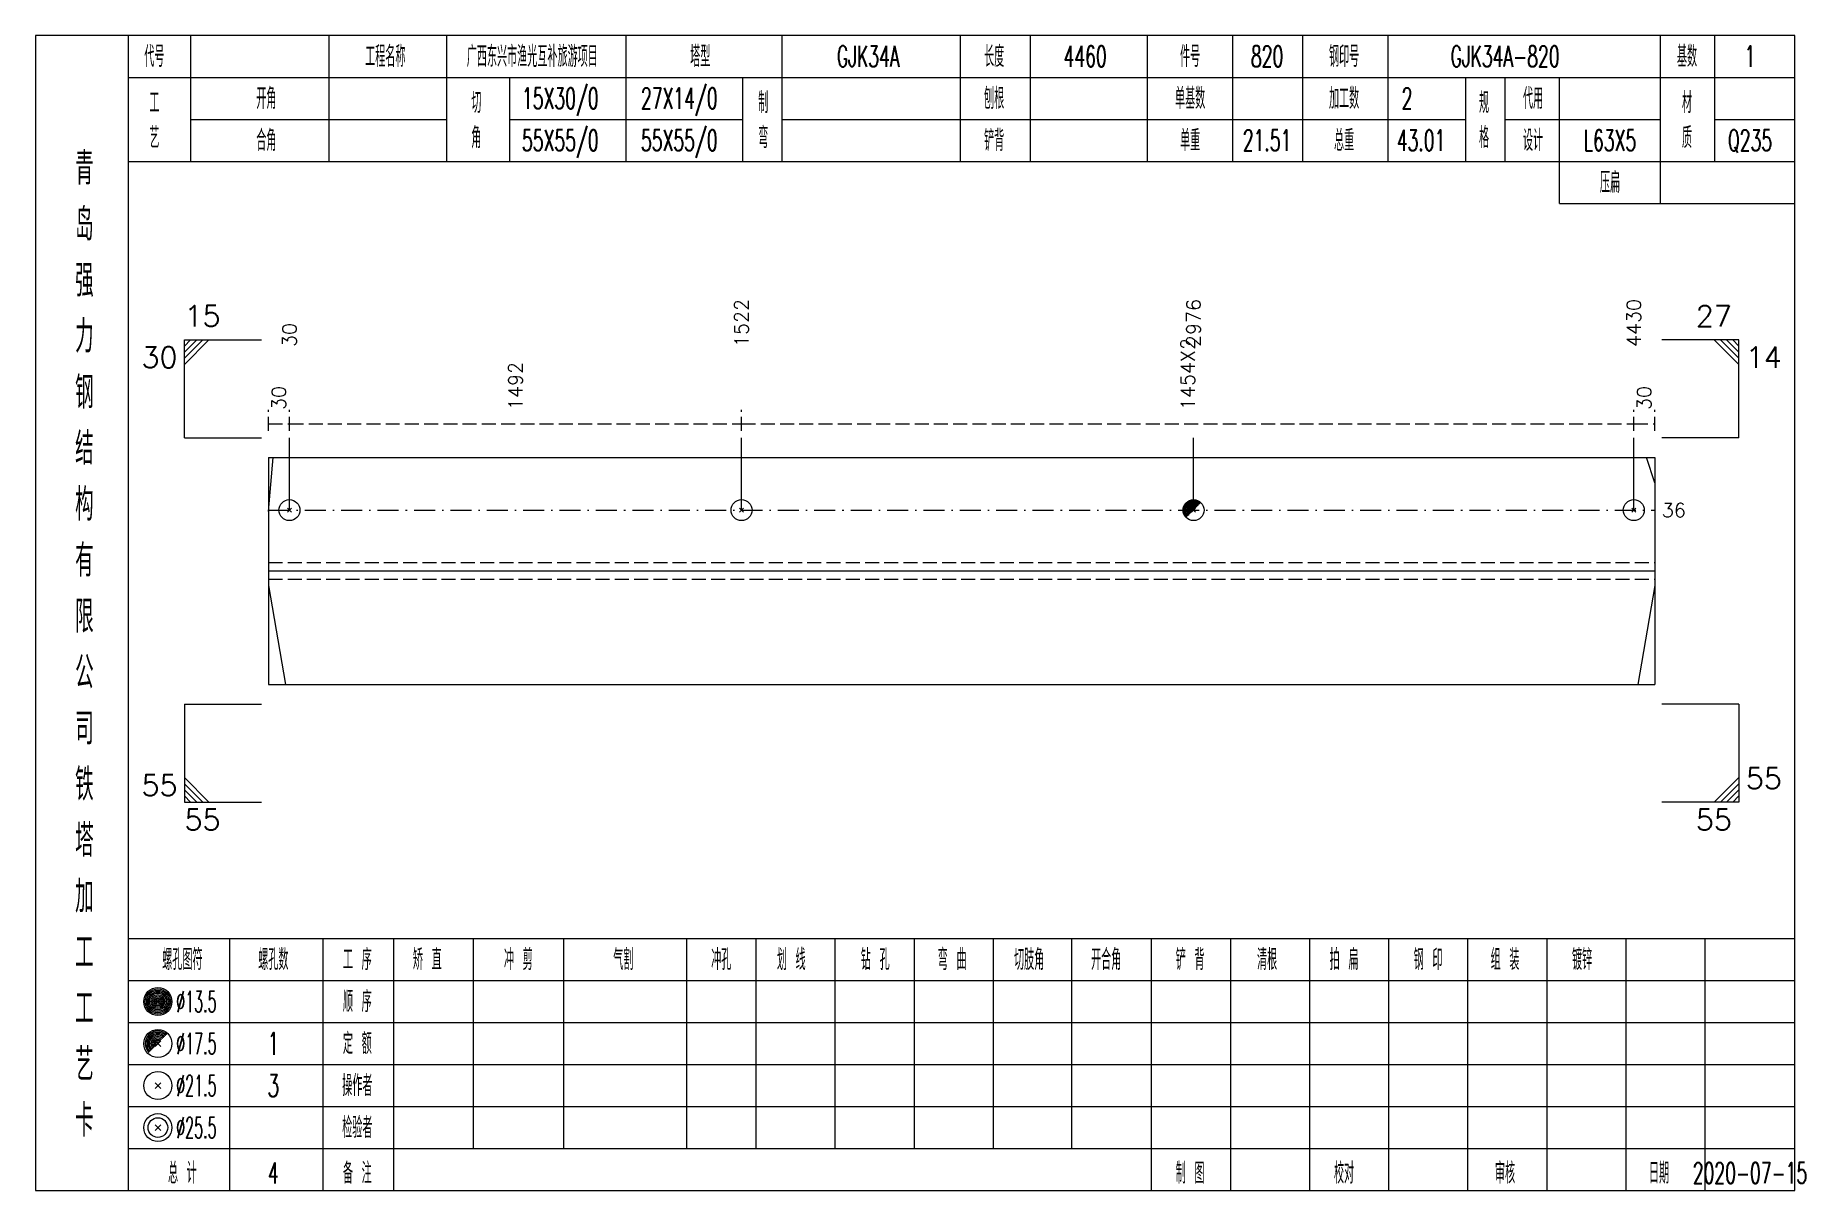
# Model space of a CAD drawing. Extents: x 0 to 2606, y -377 to 6479.
# Drawn here: x 0 to 252.9, y 2800 to 2965 of the extents above; entities that cross this region are included whole.
import ezdxf
from ezdxf.enums import TextEntityAlignment as Align

# ---------------------------------------------------------------- set-up
doc = ezdxf.new("R2010")
doc.units = 0
doc.header["$MEASUREMENT"] = 0
doc.linetypes.add('一点画线', pattern=[5.2, 3, -1, 0.2, -1])
doc.linetypes.add('虚线', pattern=[2.75, 2, -0.75])
doc.layers.get('0').update_dxf_attribs({"linetype": 'CONTINUOUS', "lineweight": 25})
doc.layers.add('1', color=7, linetype='CONTINUOUS', lineweight=25)
doc.layers.add('4', color=7, linetype='CONTINUOUS', lineweight=25)
doc.styles.get("Standard").update_dxf_attribs({"font": 'simplex.shx', "width": 0.7, "height": 3, "bigfont": 'gbhzfs.shx'})

msp = doc.modelspace()

# ---------------------------------------------------------------- texts
at = {"color": 7, "linetype": 'Continuous', "lineweight": 13}
for s, p in [('1522', (100.9, 2920.5)), ('2976', (165.49, 2920.5)), ('4430', (228.4, 2920.5)), ('30', (36.3, 2920.5))]:
    msp.add_text(s, height=2, rotation=90, dxfattribs=at).set_placement(p, align=Align.MIDDLE_LEFT)
for s, p in [('15', (21.3, 2922.5)), ('55', (244.4, 2856.5))]:
    msp.add_text(s, height=3, dxfattribs=at).set_placement(p, align=Align.BOTTOM_LEFT)
for s, p in [('27', (242.4, 2922.5)), ('55', (20.3, 2855.5))]:
    msp.add_text(s, height=3, dxfattribs=at).set_placement(p, align=Align.BOTTOM_RIGHT)
at = {"color": 8, "linetype": 'Continuous', "lineweight": 9}
for s, p in [('1454X2', (164.65, 2911.5)), ('1492', (68.6, 2911.5)), ('30', (34.8, 2911.5)), ('30', (229.9, 2911.5))]:
    msp.add_text(s, height=2, rotation=90, dxfattribs=at).set_placement(p, align=Align.MIDDLE_LEFT)
at = {"color": 7, "linetype": 'Continuous', "lineweight": 13}
for s, p in [('30', (20.3, 2920.5)), ('55', (242.4, 2854.5))]:
    msp.add_text(s, height=3, dxfattribs=at).set_placement(p, align=Align.TOP_RIGHT)
for s, p in [('14', (244.4, 2920.5)), ('55', (21.3, 2854.5))]:
    msp.add_text(s, height=3, dxfattribs=at).set_placement(p, align=Align.TOP_LEFT)
msp.add_text('36', height=2, dxfattribs=at).set_placement((232.4, 2897.19), align=Align.MIDDLE_LEFT)
at = {"layer": '4', "color": 1, "linetype": 'Continuous', "lineweight": 13}
for s, height, width, p in [('代号', 3, 0.6, (17, 2962)), ('工程名称', 3, 0.6, (50, 2962)), ('广西东兴市渔光互补旅游项目', 3, 0.6, (71, 2962)), ('塔型', 3, 0.6, (95, 2962)), ('GJK34A', 3, 0.6, (119, 2962)), ('长度', 3, 0.6, (137, 2962)), ('4460', 3, 0.6, (150, 2962)), ('件号', 3, 0.6, (165, 2962)), ('820', 3, 0.6, (176, 2962)), ('钢印号', 3, 0.6, (187, 2962)), ('GJK34A-820', 3, 0.6, (210, 2962)), ('基数', 3, 0.6, (236, 2962)), ('1', 3, 0.6, (245, 2962)), ('开角', 3, 0.6, (33, 2956)), ('切', 3, 0.6, (63, 2955.4)), ('15X30/0', 3, 0.6, (75, 2956)), ('27X14/0', 3, 0.6, (92, 2956)), ('制', 3, 0.6, (104, 2955.4)), ('刨根', 3, 0.6, (137, 2956)), ('单基数', 3, 0.6, (165, 2956)), ('加工数', 3, 0.6, (187, 2956)), ('2', 3, 0.6, (196, 2956)), ('规', 3, 0.6, (207, 2955.4)), ('代用', 3, 0.6, (214, 2956)), ('材', 3, 0.6, (236, 2955.4)), ('工', 3, 0.6, (17, 2955.4)), ('艺', 3, 0.6, (17, 2950.4)), ('角', 3, 0.6, (63, 2950.4)), ('55X55/0', 3, 0.6, (75, 2950)), ('55X55/0', 3, 0.6, (92, 2950)), ('弯', 3, 0.6, (104, 2950.4)), ('格', 3, 0.6, (207, 2950.4)), ('质', 3, 0.6, (236, 2950.4)), ('合角', 3, 0.6, (33, 2950)), ('铲背', 3, 0.6, (137, 2950)), ('单重', 3, 0.6, (165, 2950)), ('21.51', 3, 0.6, (176, 2950)), ('总重', 3, 0.6, (187, 2950)), ('43.01', 3, 0.6, (198, 2950)), ('设计', 3, 0.6, (214, 2950)), ('L63X5', 3, 0.6, (225, 2950)), ('Q235', 3, 0.6, (245, 2950)), ('青', 4.6, 0.8, (7, 2946)), ('压扁', 3, 0.6, (225, 2944)), ('岛', 4.6, 0.8, (7, 2938)), ('强', 4.6, 0.8, (7, 2930)), ('力', 4.6, 0.8, (7, 2922)), ('钢', 4.6, 0.8, (7, 2914)), ('结', 4.6, 0.8, (7, 2906)), ('构', 4.6, 0.8, (7, 2898)), ('有', 4.6, 0.8, (7, 2890)), ('限', 4.6, 0.8, (7, 2882)), ('公', 4.6, 0.8, (7, 2874)), ('司', 4.6, 0.8, (7, 2866)), ('铁', 4.6, 0.8, (7, 2858)), ('塔', 4.6, 0.8, (7, 2850)), ('加', 4.6, 0.8, (7, 2842)), ('工', 4.6, 0.8, (7, 2834)), ('螺孔图符', 3, 0.6, (21, 2833)), ('螺孔数', 3, 0.6, (34, 2833)), ('工 序', 3, 0.6, (46, 2833)), ('矫 直', 3, 0.6, (56, 2833)), ('冲 剪', 3, 0.6, (69, 2833)), ('气割', 3, 0.6, (84, 2833)), ('冲孔', 3, 0.6, (98, 2833)), ('划 线', 3, 0.6, (108, 2833)), ('钻 孔', 3, 0.6, (120, 2833)), ('弯 曲', 3, 0.6, (131, 2833)), ('切肢角', 3, 0.6, (142, 2833)), ('开合角', 3, 0.6, (153, 2833)), ('铲 背', 3, 0.6, (165, 2833)), ('清根', 3, 0.6, (176, 2833)), ('拍 扁', 3, 0.6, (187, 2833)), ('钢 印', 3, 0.6, (199, 2833)), ('组 装', 3, 0.6, (210, 2833)), ('镀锌', 3, 0.6, (221, 2833)), ('工', 4.6, 0.8, (7, 2826)), ('%%C13.5', 3, 0.5, (23, 2827)), ('顺 序', 3, 0.6, (46, 2827)), ('艺', 4.6, 0.8, (7, 2818)), ('%%C17.5', 3, 0.5, (23, 2821)), ('1', 3.2, 0.6, (34, 2821)), ('定 额', 3, 0.6, (46, 2821)), ('%%C21.5', 3, 0.5, (23, 2815)), ('3', 3.2, 0.6, (34, 2815)), ('操作者', 3, 0.6, (46, 2815)), ('卡', 4.6, 0.8, (7, 2810)), ('%%C25.5', 3, 0.5, (23, 2809)), ('检验者', 3, 0.6, (46, 2809)), ('总 计', 3, 0.6, (21, 2802.5)), ('4', 3, 0.6, (34, 2802.5)), ('备 注', 3, 0.6, (46, 2802.5)), ('制 图', 3, 0.6, (165, 2802.5)), ('校对', 3, 0.6, (187, 2802.5)), ('审核', 3, 0.6, (210, 2802.5)), ('日期', 3, 0.6, (232, 2802.5)), ('2020-07-15', 3, 0.6, (245, 2802.5))]:
    msp.add_text(s, height=height, dxfattribs=dict(at, width=width)).set_placement(p, align=Align.MIDDLE_CENTER)

# ---------------------------------------------------------------- linework, layer by layer
at = {"color": 7, "linetype": 'Continuous', "lineweight": 13}
for p, q in [((21.3, 2921.5), (32.3, 2921.5)), ((21.3, 2907.5), (21.3, 2921.5)), ((22.18, 2921.5), (21.3, 2920.62)), ((23.05, 2921.5), (21.3, 2919.75)), ((23.93, 2921.5), (21.3, 2918.88)), ((24.8, 2921.5), (21.3, 2918)), ((243.4, 2921.5), (232.4, 2921.5)), ((239.9, 2921.5), (243.4, 2918)), ((240.78, 2921.5), (243.4, 2918.88)), ((241.65, 2921.5), (243.4, 2919.75)), ((242.53, 2921.5), (243.4, 2920.62)), ((243.4, 2907.5), (243.4, 2921.5)), ((21.3, 2907.5), (32.3, 2907.5)), ((36.3, 2897.19), (36.3, 2907.5)), ((100.9, 2897.19), (100.9, 2907.5)), ((165.49, 2897.19), (165.49, 2907.5)), ((228.4, 2897.19), (228.4, 2907.5)), ((243.4, 2907.5), (232.4, 2907.5)), ((33.3, 2896.98), (33.97, 2904.69)), ((231.4, 2901.09), (230.2, 2904.69)), ((36, 2896.89), (36.6, 2897.49)), ((36.6, 2896.89), (36, 2897.49)), ((100.6, 2896.89), (101.2, 2897.49)), ((101.2, 2896.89), (100.6, 2897.49)), ((228.1, 2896.89), (228.7, 2897.49)), ((228.7, 2896.89), (228.1, 2897.49)), ((33.3, 2886.44), (35.74, 2872.31)), ((231.4, 2886.44), (228.96, 2872.31)), ((21.3, 2869.5), (32.3, 2869.5)), ((21.3, 2869.5), (21.3, 2855.5)), ((243.4, 2869.5), (232.4, 2869.5)), ((243.4, 2869.5), (243.4, 2855.5)), ((24.8, 2855.5), (21.3, 2859)), ((239.9, 2855.5), (243.4, 2859)), ((23.93, 2855.5), (21.3, 2858.12)), ((23.05, 2855.5), (21.3, 2857.25)), ((22.18, 2855.5), (21.3, 2856.38)), ((240.78, 2855.5), (243.4, 2858.12)), ((241.65, 2855.5), (243.4, 2857.25)), ((242.53, 2855.5), (243.4, 2856.38)), ((21.3, 2855.5), (32.3, 2855.5)), ((243.4, 2855.5), (232.4, 2855.5))]:
    msp.add_line(p, q, dxfattribs=at)
at = {"color": 8, "linetype": '虚线', "lineweight": 9}
for p, q in [((33.3, 2908.5), (33.3, 2911.5)), ((36.3, 2908.5), (36.3, 2911.5)), ((36.3, 2908.5), (36.3, 2911.5)), ((100.9, 2908.5), (100.9, 2911.5)), ((100.9, 2908.5), (100.9, 2911.5)), ((228.4, 2908.5), (228.4, 2911.5)), ((228.4, 2908.5), (228.4, 2911.5)), ((231.4, 2908.5), (231.4, 2911.5)), ((33.3, 2909.5), (36.3, 2909.5)), ((36.3, 2909.5), (100.9, 2909.5)), ((100.9, 2909.5), (228.4, 2909.5)), ((228.4, 2909.5), (231.4, 2909.5))]:
    msp.add_line(p, q, dxfattribs=at)
at = {"color": 7, "linetype": 'Continuous', "lineweight": 18}
for p, q in [((33.3, 2904.69), (33.3, 2872.31)), ((33.3, 2904.69), (231.4, 2904.69)), ((231.4, 2904.69), (231.4, 2872.31)), ((33.3, 2888.5), (231.4, 2888.5))]:
    msp.add_line(p, q, dxfattribs=at)
at = {"color": 3, "linetype": '一点画线', "lineweight": 13}
msp.add_line((33.3, 2897.19), (231.4, 2897.19), dxfattribs=at)
at = {"color": 7, "linetype": 'Continuous', "lineweight": 0}
for p, q in [((165.19, 2896.89), (165.79, 2897.49)), ((165.19, 2897.49), (165.79, 2896.89))]:
    msp.add_line(p, q, dxfattribs=at)
at = {"color": 1, "linetype": '虚线', "lineweight": 18}
for p, q in [((33.3, 2889.69), (231.4, 2889.69)), ((33.3, 2887.31), (231.4, 2887.31))]:
    msp.add_line(p, q, dxfattribs=at)
at = {"color": 7, "linetype": 'Continuous', "lineweight": 13}
for centre in [(36.3, 2897.19), (100.9, 2897.19), (165.49, 2897.19), (228.4, 2897.19)]:
    msp.add_circle(centre, 1.5, dxfattribs=at)
for radius in [1.35, 1.2, 1.05, 0.9, 0.75, 0.6, 0.45, 0.3, 0.15]:
    msp.add_arc((165.49, 2897.19), radius, 45, 225, dxfattribs=at)
at = {"layer": '1', "color": 7, "linetype": 'Continuous', "lineweight": 18}
msp.add_line((33.3, 2872.31), (231.4, 2872.31), dxfattribs=at)
at = {"layer": '4', "color": 1, "linetype": 'Continuous', "lineweight": 18}
for p, q in [((13.3, 2800), (13.3, 2965)), ((22.2, 2947), (22.2, 2965)), ((42, 2947), (42, 2965)), ((58.8, 2947), (58.8, 2965)), ((84.4, 2947), (84.4, 2965)), ((106.7, 2947), (106.7, 2965)), ((132.2, 2947), (132.2, 2965)), ((142.2, 2947), (142.2, 2965)), ((158.9, 2947), (158.9, 2965)), ((171.1, 2947), (171.1, 2965)), ((181.1, 2947), (181.1, 2965)), ((193.3, 2947), (193.3, 2965)), ((232.2, 2941), (232.2, 2965)), ((240, 2947), (240, 2965)), ((13.3, 2959), (251.4, 2959)), ((67.8, 2947), (67.8, 2959)), ((101.1, 2947), (101.1, 2959)), ((204.4, 2947), (204.4, 2959)), ((210, 2947), (210, 2959)), ((217.8, 2941), (217.8, 2959)), ((22.2, 2953), (58.8, 2953)), ((67.8, 2953), (101.1, 2953)), ((106.7, 2953), (204.4, 2953)), ((210, 2953), (232.2, 2953)), ((240, 2953), (251.4, 2953)), ((13.3, 2947), (251.4, 2947)), ((217.8, 2941), (251.4, 2941)), ((13.3, 2836), (251.4, 2836)), ((27.8, 2800), (27.8, 2836)), ((41.1, 2800), (41.1, 2836)), ((51.2, 2800), (51.2, 2836)), ((62.6, 2806), (62.6, 2836)), ((75.5, 2806), (75.5, 2836)), ((93.1, 2806), (93.1, 2836)), ((103, 2806), (103, 2836)), ((114.3, 2806), (114.3, 2836)), ((125.6, 2806), (125.6, 2836)), ((136.9, 2806), (136.9, 2836)), ((148.1, 2806), (148.1, 2836)), ((159.5, 2806), (159.5, 2836)), ((170.8, 2806), (170.8, 2836)), ((182.1, 2806), (182.1, 2836)), ((193.4, 2806), (193.4, 2836)), ((204.7, 2806), (204.7, 2836)), ((216, 2806), (216, 2836)), ((227.3, 2806), (227.3, 2836)), ((238.6, 2806), (238.6, 2836)), ((13.3, 2830), (251.4, 2830)), ((13.3, 2824), (251.4, 2824)), ((13.3, 2818), (251.4, 2818)), ((13.3, 2812), (251.4, 2812)), ((13.3, 2806), (251.4, 2806)), ((159.5, 2800), (159.5, 2806)), ((170.8, 2800), (170.8, 2806)), ((182.1, 2800), (182.1, 2806)), ((193.4, 2800), (193.4, 2806)), ((204.7, 2800), (204.7, 2806)), ((216, 2800), (216, 2806)), ((227.3, 2800), (227.3, 2806)), ((238.6, 2800), (238.6, 2806))]:
    msp.add_line(p, q, dxfattribs=at)
at = {"layer": '4', "color": 7, "linetype": 'Continuous', "lineweight": 13}
for p, q in [((17.3, 2826.8), (17.7, 2827.2)), ((17.7, 2826.8), (17.3, 2827.2)), ((17.1, 2814.6), (17.9, 2815.4)), ((17.9, 2814.6), (17.1, 2815.4)), ((17.1, 2808.6), (17.9, 2809.4)), ((17.9, 2808.6), (17.1, 2809.4))]:
    msp.add_line(p, q, dxfattribs=at)
at = {"layer": '4', "color": 7, "linetype": 'Continuous', "lineweight": 0}
for p, q in [((17.1, 2820.6), (17.9, 2821.4)), ((17.1, 2821.4), (17.9, 2820.6))]:
    msp.add_line(p, q, dxfattribs=at)
at = {"layer": '4', "color": 1, "linetype": 'Continuous', "lineweight": 18}
msp.add_lwpolyline([(0, 2965), (0, 2800), (251.4, 2800), (251.4, 2965)], close=True, dxfattribs=at)
at = {"layer": '4', "color": 7, "linetype": 'Continuous', "lineweight": 13}
for centre, radius in [((17.5, 2827), 2), ((17.5, 2827), 1.8), ((17.5, 2827), 1.6), ((17.5, 2827), 1.4), ((17.5, 2827), 1.2), ((17.5, 2827), 1), ((17.5, 2827), 0.8), ((17.5, 2827), 0.6), ((17.5, 2827), 0.4), ((17.5, 2827), 0.2), ((17.5, 2821), 2), ((17.5, 2815), 2), ((17.5, 2809), 2), ((17.5, 2809), 1.4)]:
    msp.add_circle(centre, radius, dxfattribs=at)
for radius in [1.8, 1.6, 1.4, 1.2, 1, 0.8, 0.6, 0.4, 0.2]:
    msp.add_arc((17.5, 2821), radius, 45, 225, dxfattribs=at)

msp.set_redraw_order([(e.dxf.handle, doc.entitydb.next_handle()) for e in msp.query("TEXT MTEXT ATTDEF DIMENSION ARC_DIMENSION")])  # texts and dimensions are drawn at this point

doc.saveas('drawing.dxf')
